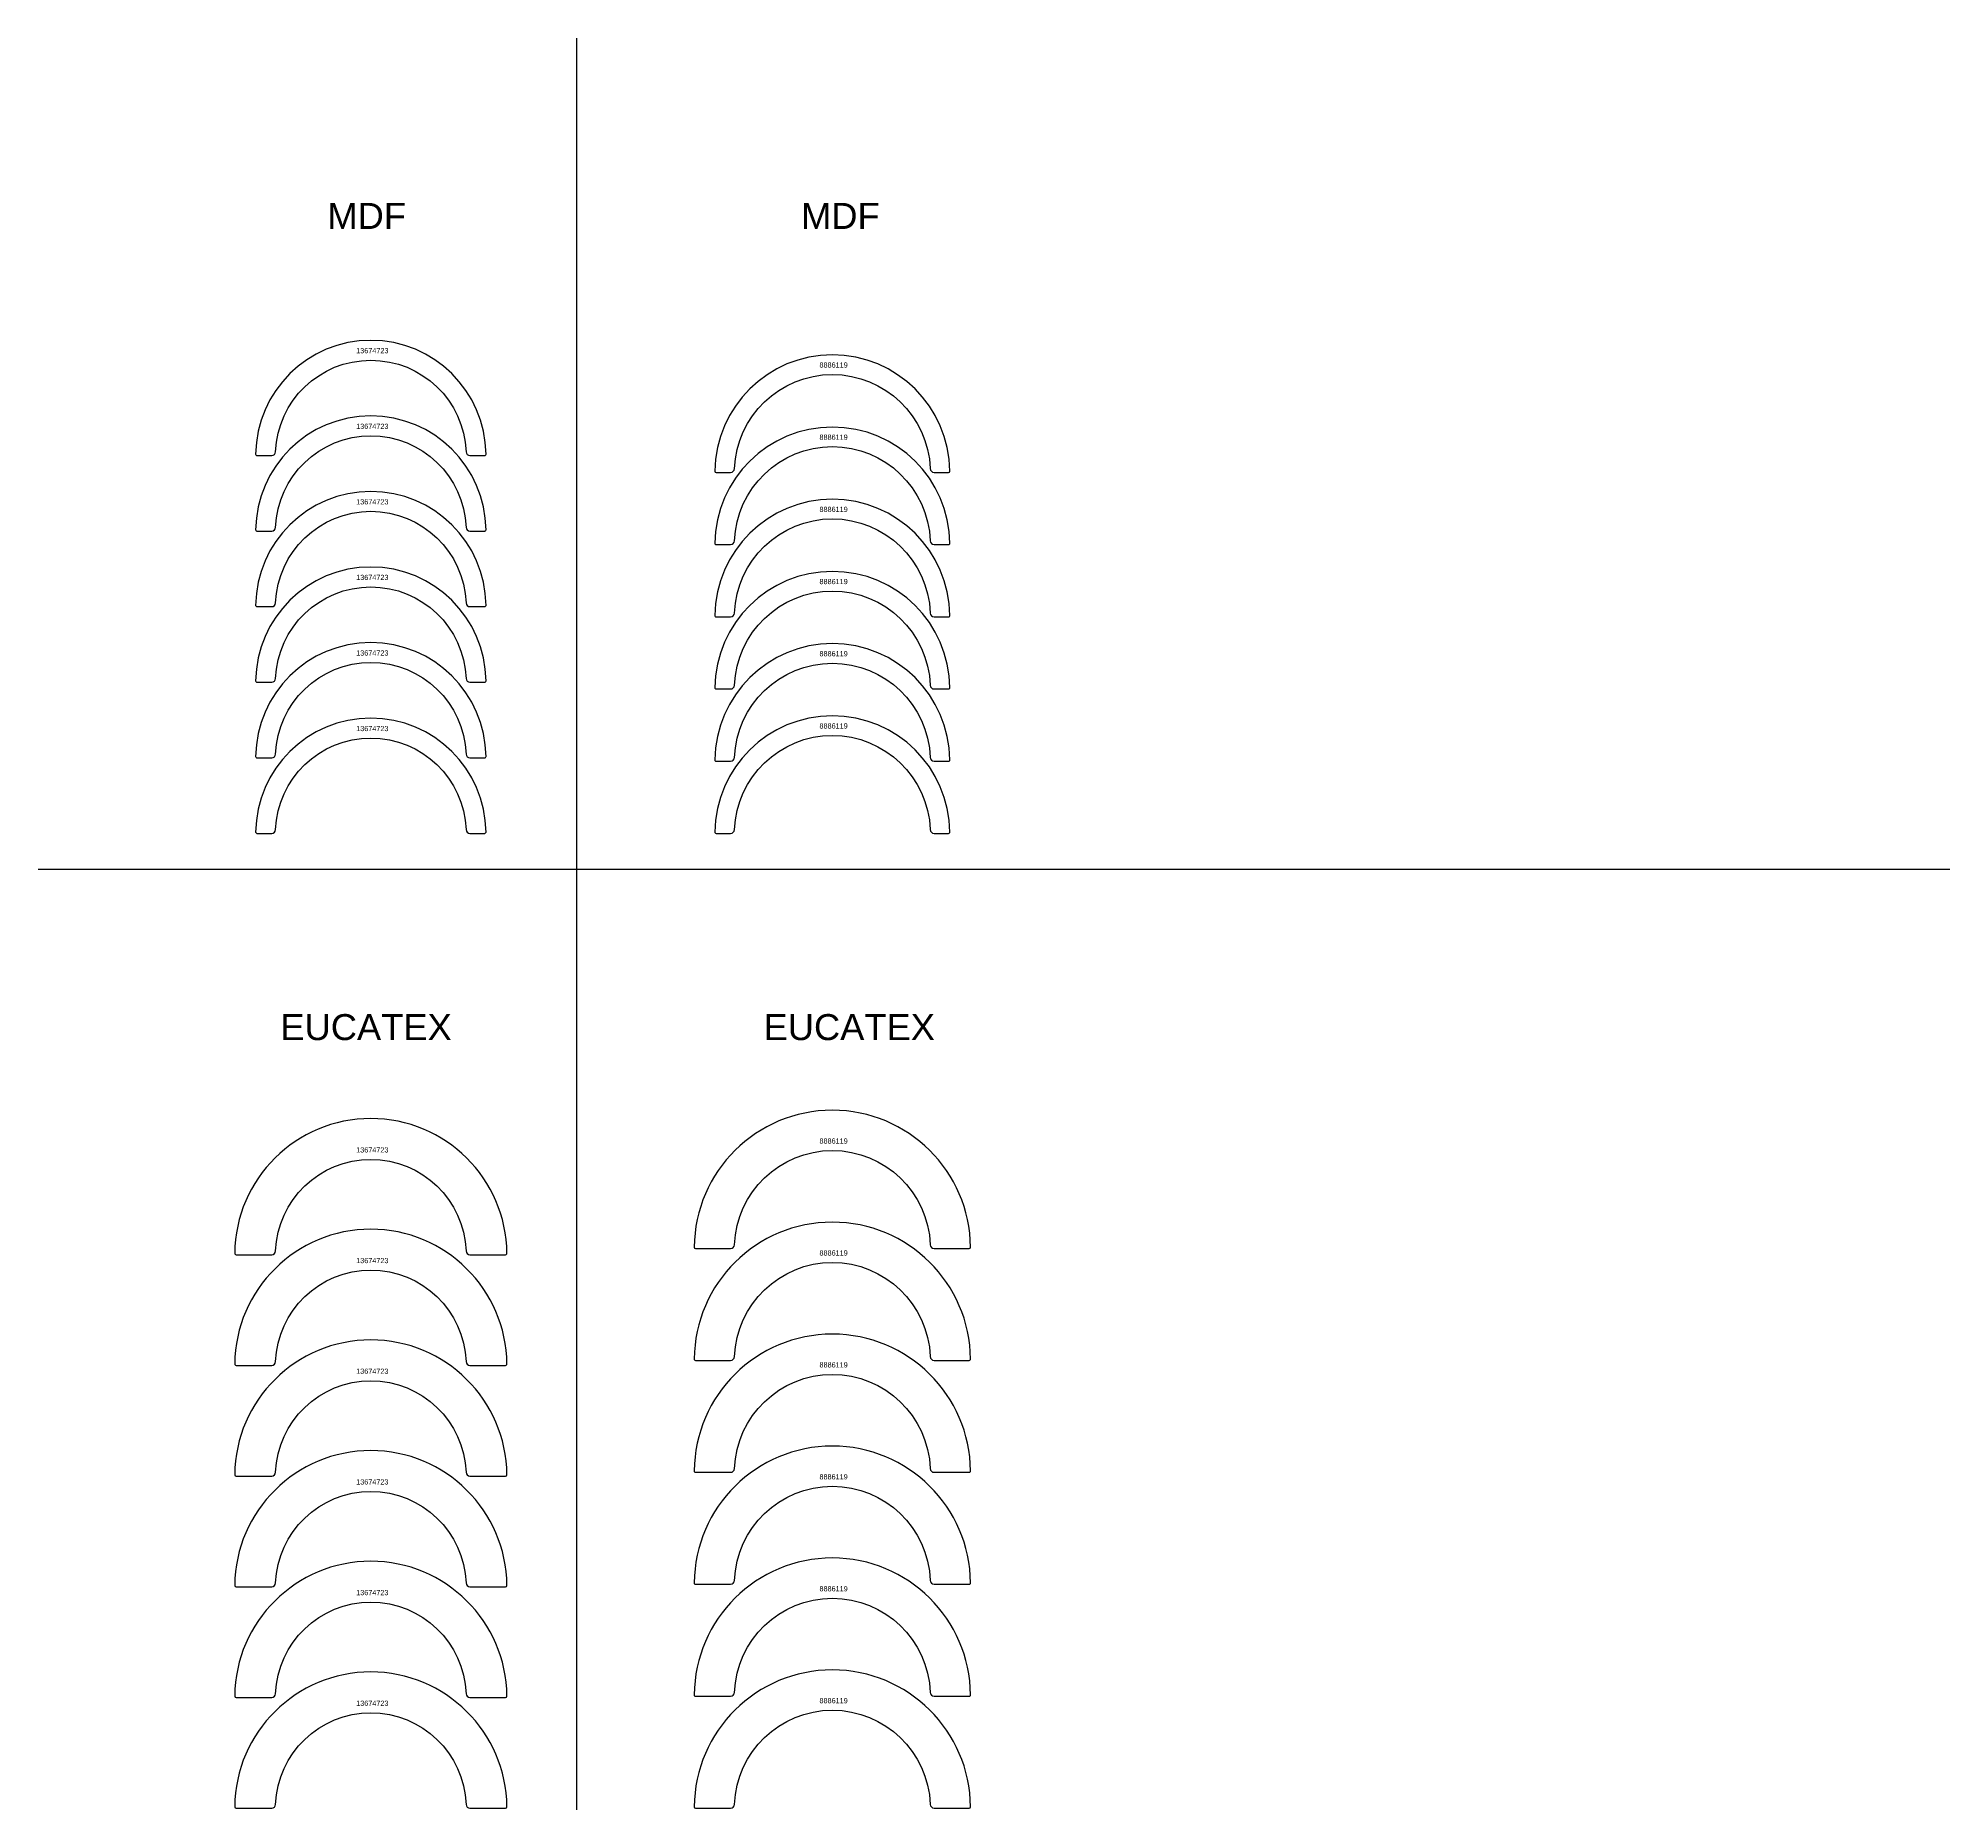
# Model space of a CAD drawing. Header units: millimetres. Extents: x 1166 to 8525, y 2541 to 9362.
import ezdxf

# ---------------------------------------------------------------- set-up
doc = ezdxf.new("R2010")
doc.units = ezdxf.units.MM
doc.layers.add('Texto', color=3, linetype='Continuous')
doc.styles.get("Standard").update_dxf_attribs({"font": 'arial.ttf'})

msp = doc.modelspace()

# ---------------------------------------------------------------- linework, layer by layer
for p, q in [((3238.4, 9361.6), (3238.4, 2541.1)), ((1166, 6163), (8525, 6163))]:
    msp.add_line(p, q)
for points in [[(2064.7, 7755, 0.402756), (2079.7, 7769.4, -0.961475), (2813.1, 7769.4, 0.402756), (2828.1, 7755), (2884.9, 7755, 0.417557), (2889.9, 7760, 0.988662), (2003, 7760, 0.417557), (2008, 7755)], [(3831.5, 7690, 0.403047), (3846.5, 7704.4, -0.96244), (4600, 7704.4, 0.403047), (4614.9, 7690), (4670.7, 7690, 0.41749), (4675.7, 7695, 0.988889), (3770.8, 7695, 0.41749), (3775.8, 7690)], [(2064.7, 7464.1, 0.402756), (2079.7, 7478.5, -0.961475), (2813.1, 7478.5, 0.402756), (2828.1, 7464.1), (2884.9, 7464.1, 0.417557), (2889.9, 7469.1, 0.988662), (2003, 7469.1, 0.417557), (2008, 7464.1)], [(3831.5, 7412.1, 0.403047), (3846.5, 7426.5, -0.96244), (4600, 7426.5, 0.403047), (4614.9, 7412.1), (4670.7, 7412.1, 0.41749), (4675.7, 7417.1, 0.988889), (3770.8, 7417.1, 0.41749), (3775.8, 7412.1)], [(2064.7, 7173.1, 0.402756), (2079.7, 7187.6, -0.961475), (2813.1, 7187.6, 0.402756), (2828.1, 7173.1), (2884.9, 7173.1, 0.417557), (2889.9, 7178.2, 0.988662), (2003, 7178.2, 0.417557), (2008, 7173.1)], [(3831.5, 7134.1, 0.403047), (3846.5, 7148.6, -0.96244), (4600, 7148.6, 0.403047), (4614.9, 7134.1), (4670.7, 7134.1, 0.41749), (4675.7, 7139.2, 0.988889), (3770.8, 7139.2, 0.41749), (3775.8, 7134.1)], [(2064.7, 6882.2, 0.402756), (2079.7, 6896.6, -0.961475), (2813.1, 6896.6, 0.402756), (2828.1, 6882.2), (2884.9, 6882.2, 0.417557), (2889.9, 6887.3, 0.988662), (2003, 6887.3, 0.417557), (2008, 6882.2)], [(3831.5, 6856.2, 0.403047), (3846.5, 6870.6, -0.96244), (4600, 6870.6, 0.403047), (4614.9, 6856.2), (4670.7, 6856.2, 0.41749), (4675.7, 6861.3, 0.988889), (3770.8, 6861.3, 0.41749), (3775.8, 6856.2)], [(2064.7, 6591.3, 0.402756), (2079.7, 6605.7, -0.961475), (2813.1, 6605.7, 0.402756), (2828.1, 6591.3), (2884.9, 6591.3, 0.417557), (2889.9, 6596.4, 0.988662), (2003, 6596.4, 0.417557), (2008, 6591.3)], [(3831.5, 6578.3, 0.403047), (3846.5, 6592.7, -0.96244), (4600, 6592.7, 0.403047), (4614.9, 6578.3), (4670.7, 6578.3, 0.41749), (4675.7, 6583.3, 0.988889), (3770.8, 6583.3, 0.41749), (3775.8, 6578.3)], [(2064.7, 6300.4, 0.402756), (2079.7, 6314.8, -0.961475), (2813.1, 6314.8, 0.402756), (2828.1, 6300.4), (2884.9, 6300.4, 0.417557), (2889.9, 6305.4, 0.988662), (2003, 6305.4, 0.417557), (2008, 6300.4)], [(3831.5, 6300.4, 0.403047), (3846.5, 6314.8, -0.96244), (4600, 6314.8, 0.403047), (4614.9, 6300.4), (4670.7, 6300.4, 0.41749), (4675.7, 6305.4, 0.988889), (3770.8, 6305.4, 0.41749), (3775.8, 6300.4)], [(3831.5, 4702.3, 0.403047), (3846.5, 4716.7, -0.96244), (4600, 4716.7, 0.403047), (4614.9, 4702.3), (4750.2, 4702.3, 0.416995), (4755.2, 4707.3, 0.990557), (3691.3, 4707.3, 0.416995), (3696.3, 4702.3)], [(2064.7, 4678.2, 0.402756), (2079.7, 4692.6, -0.961475), (2813.1, 4692.6, 0.402756), (2828.1, 4678.2), (2965.4, 4678.2, 0.417038), (2970.4, 4683.2, 0.990412), (1922.4, 4683.2, 0.417038), (1927.4, 4678.2)], [(3831.5, 4271.4, 0.403047), (3846.5, 4285.8, -0.96244), (4600, 4285.8, 0.403047), (4614.9, 4271.4), (4750.2, 4271.4, 0.416995), (4755.2, 4276.4, 0.990557), (3691.3, 4276.4, 0.416995), (3696.3, 4271.4)], [(2064.7, 4252, 0.402756), (2079.7, 4266.5, -0.961475), (2813.1, 4266.5, 0.402756), (2828.1, 4252), (2965.4, 4252, 0.417038), (2970.4, 4257.1, 0.990412), (1922.4, 4257.1, 0.417038), (1927.4, 4252)], [(2064.7, 3825.9, 0.402756), (2079.7, 3840.3, -0.961475), (2813.1, 3840.3, 0.402756), (2828.1, 3825.9), (2965.4, 3825.9, 0.417038), (2970.4, 3831, 0.990412), (1922.4, 3831, 0.417038), (1927.4, 3825.9)], [(3831.5, 3840.4, 0.403047), (3846.5, 3854.8, -0.96244), (4600, 3854.8, 0.403047), (4614.9, 3840.4), (4750.2, 3840.4, 0.416995), (4755.2, 3845.5, 0.990557), (3691.3, 3845.5, 0.416995), (3696.3, 3840.4)], [(2064.7, 3399.8, 0.402756), (2079.7, 3414.2, -0.961475), (2813.1, 3414.2, 0.402756), (2828.1, 3399.8), (2965.4, 3399.8, 0.417038), (2970.4, 3404.9, 0.990412), (1922.4, 3404.9, 0.417038), (1927.4, 3399.8)], [(3831.5, 3409.5, 0.403047), (3846.5, 3423.9, -0.96244), (4600, 3423.9, 0.403047), (4614.9, 3409.5), (4750.2, 3409.5, 0.416995), (4755.2, 3414.5, 0.990557), (3691.3, 3414.5, 0.416995), (3696.3, 3409.5)], [(2064.7, 2973.7, 0.402756), (2079.7, 2988.1, -0.961475), (2813.1, 2988.1, 0.402756), (2828.1, 2973.7), (2965.4, 2973.7, 0.417038), (2970.4, 2978.8, 0.990412), (1922.4, 2978.8, 0.417038), (1927.4, 2973.7)], [(3831.5, 2978.6, 0.403047), (3846.5, 2993, -0.96244), (4600, 2993, 0.403047), (4614.9, 2978.6), (4750.2, 2978.6, 0.416995), (4755.2, 2983.6, 0.990557), (3691.3, 2983.6, 0.416995), (3696.3, 2978.6)], [(2064.7, 2547.6, 0.402756), (2079.7, 2562, -0.961475), (2813.1, 2562, 0.402756), (2828.1, 2547.6), (2965.4, 2547.6, 0.417038), (2970.4, 2552.7, 0.990412), (1922.4, 2552.7, 0.417038), (1927.4, 2547.6)], [(3831.5, 2547.6, 0.403047), (3846.5, 2562, -0.96244), (4600, 2562, 0.403047), (4614.9, 2547.6), (4750.2, 2547.6, 0.416995), (4755.2, 2552.7, 0.990557), (3691.3, 2552.7, 0.416995), (3696.3, 2547.6)]]:
    msp.add_lwpolyline(points, format="xyb", close=True)

# ---------------------------------------------------------------- texts
at = {"char_height": 100, "attachment_point": 1}
for s, insert in [('{\\W5.63773;  }MDF', (1841.6, 8727.4)), ('{\\W5.63773;  }MDF', (3665.2, 8727.4)), ('{\\W6.611144; }EUCATEX', (1841.6, 5604.4)), ('{\\W6.611144; }EUCATEX', (3701.8, 5604.4))]:
    msp.add_mtext_dynamic_manual_height_columns(s, width=1161.083, gutter_width=12.5, heights=[0], dxfattribs=dict(at, insert=insert))
at = {"layer": 'Texto', "char_height": 20, "attachment_point": 1}
for s, insert in [('{\\W6.700003; }13674723', (2338, 8168.6)), ('{\\W7.575222; }8886119', (4114.8, 8113.6)), ('{\\W6.700003; }13674723', (2338, 7877.6)), ('{\\W7.575222; }8886119', (4114.8, 7835.6)), ('{\\W6.700003; }13674723', (2338, 7586.7)), ('{\\W7.575222; }8886119', (4114.8, 7557.7)), ('{\\W6.700003; }13674723', (2338, 7295.8)), ('{\\W7.575222; }8886119', (4114.8, 7279.8)), ('{\\W6.700003; }13674723', (2338, 7004.9)), ('{\\W7.575222; }8886119', (4114.8, 7001.9)), ('{\\W6.700003; }13674723', (2338, 6713.9)), ('{\\W7.575222; }8886119', (4114.8, 6723.9)), ('{\\W6.700003; }13674723', (2338, 5091.7)), ('{\\W7.575222; }8886119', (4114.8, 5125.9)), ('{\\W6.700003; }13674723', (2338, 4665.6)), ('{\\W7.575222; }8886119', (4114.8, 4694.9)), ('{\\W6.700003; }13674723', (2338, 4239.5)), ('{\\W7.575222; }8886119', (4114.8, 4264)), ('{\\W7.575222; }8886119', (4114.8, 3833.1)), ('{\\W6.700003; }13674723', (2338, 3813.4)), ('{\\W6.700003; }13674723', (2338, 3387.3)), ('{\\W7.575222; }8886119', (4114.8, 3402.1)), ('{\\W6.700003; }13674723', (2338, 2961.2)), ('{\\W7.575222; }8886119', (4114.8, 2971.2))]:
    msp.add_mtext_dynamic_manual_height_columns(s, width=224.019, gutter_width=12.5, heights=[0], dxfattribs=dict(at, insert=insert))

doc.saveas('drawing.dxf')
